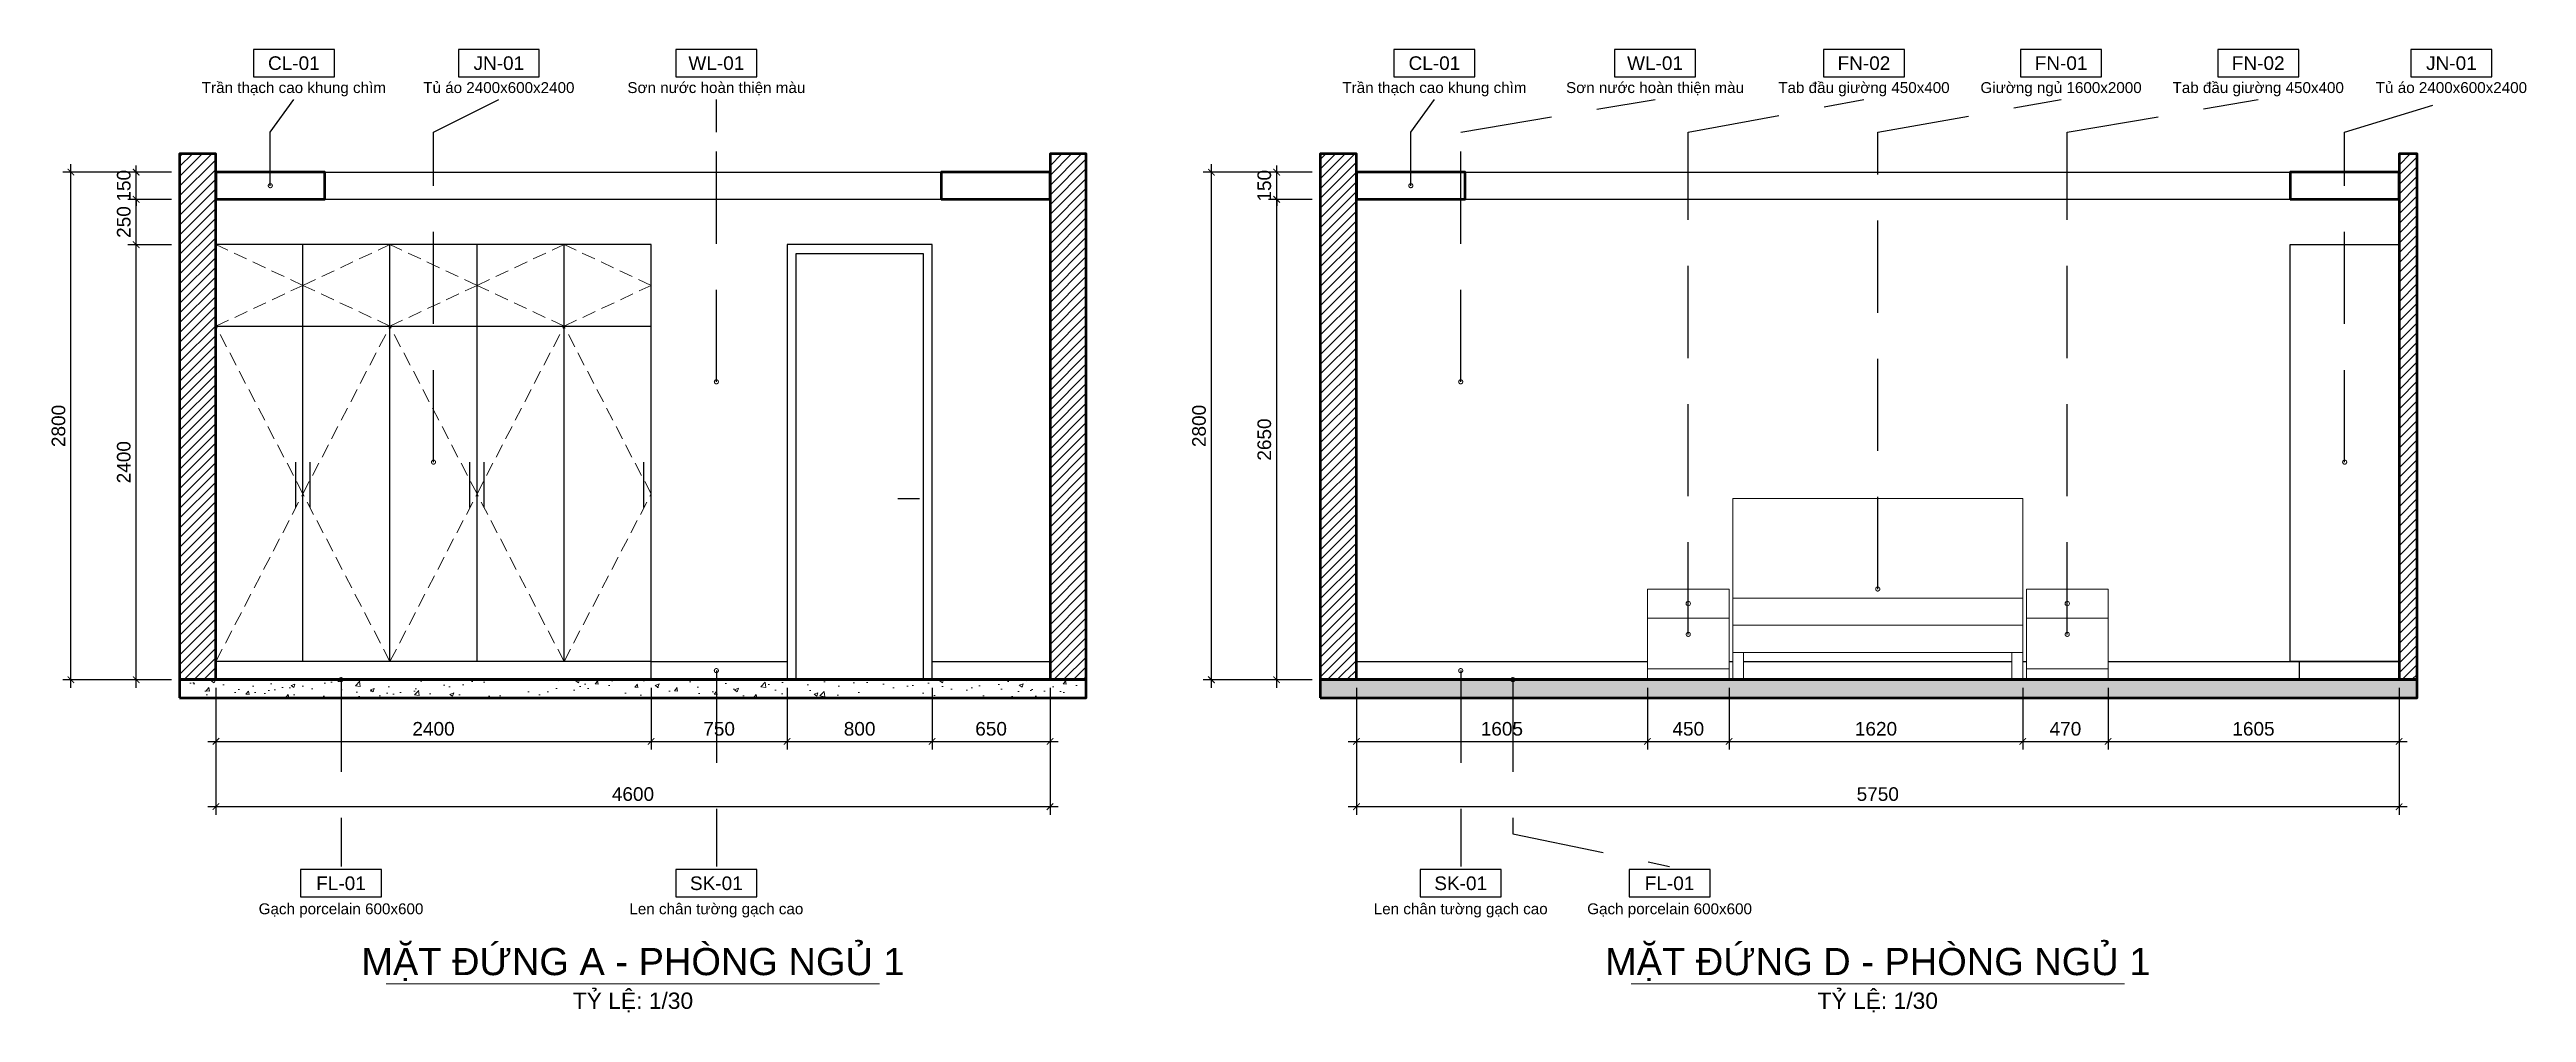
# Model space of a CAD drawing. Header units: millimetres. Extents: x -4035 to 243174, y -17931 to 20900.
# Drawn here: x 216404 to 230064, y -6572 to -1261 of the extents above; entities that cross this region are included whole.
import ezdxf
from ezdxf import colors
from ezdxf.entities.mleader import LeaderData, LeaderLine
from ezdxf.enums import TextEntityAlignment as Align
from ezdxf.math import Vec2, Vec3

# ---------------------------------------------------------------- set-up
doc = ezdxf.new("R2010")
doc.units = ezdxf.units.MM
doc.header["$LTSCALE"] = 40
doc.linetypes.add('DASHED', pattern=[19.05, 12.7, -6.35])
doc.linetypes.add('HIDDEN', pattern=[9.525, 6.35, -3.175])
for name, color, linetype, lineweight in [('A-ANNO-DIMS', 1, 'Continuous', 18), ('A-ANNO-NOTE', 7, 'Continuous', 18), ('A-ANNO-TEXT', 7, 'Continuous', 18), ('A-ELEV', 7, 'Continuous', 25), ('A-ELEV-OTLN', 7, 'Continuous', 50), ('A-FLOR-CASE', 30, 'Continuous', 25), ('A-FURN', 8, 'Continuous', 18), ('A-HIDD', 8, 'HIDDEN', 18), ('A-SECT', 7, 'Continuous', 50), ('A-SECT-PATT', 8, 'Continuous', 9)]:
    doc.layers.add(name, color=color, linetype=linetype, lineweight=lineweight)
doc.styles.add('MCP-ARIAL', font='arial.ttf')
doc.styles.get("Standard").update_dxf_attribs({"font": 'arial.ttf'})
doc.dimstyles.new('MCP-1-30', dxfattribs={"dimscale": 30, "dimtxt": 2.5, "dimasz": 1.2, "dimexe": 1.5, "dimexo": 1.5, "dimgap": 1, "dimtad": 1, "dimdec": 0, "dimdsep": 46, "dimtxsty": 'MCP-ARIAL', "dimblk": 'ARCHTICK', "dimblk1": 'ARCHTICK', "dimblk2": 'ARCHTICK', "dimcen": 0.09, "dimdle": 1.5, "dimclrd": 256, "dimclre": 256, "dimclrt": 256, "dimadec": 0, "dimazin": 0, "dimtfac": 1, "dimtdec": 4, "dimtix": 1, "dimtmove": 2, "dimatfit": 3, "dimfxl": 1, "dimtolj": 1, "dimtzin": 0, "dimarcsym": 0})

msp = doc.modelspace()

# ---------------------------------------------------------------- texts
at = {"layer": 'A-ANNO-TEXT', "style": 'MCP-ARIAL'}
for s, height, p in [('MẶT ĐỨNG A - PHÒNG NGỦ 1', 150, (219621.9, -6366.51)), ('MẶT ĐỨNG D - PHÒNG NGỦ 1', 150, (226486.9, -6366.51)), ('TỶ LỆ: 1/30', 90, (219621.9, -6552.51)), ('TỶ LỆ: 1/30', 90, (226486.9, -6552.51))]:
    msp.add_text(s, height=height, dxfattribs=at).set_placement(p, align=Align.CENTER)

# ---------------------------------------------------------------- blocks, each defined once
blk = doc.blocks.new('_ArchTick')
at = {"color": 0, "linetype": 'ByBlock', "const_width": 0.15}
blk.add_lwpolyline([(-0.5, -0.5), (0.5, 0.5)], dxfattribs=at)
blk = doc.blocks.new('*D202')
at = {"layer": 'A-ANNO-DIMS', "lineweight": -2, "transparency": 16777216}
for p, q in [((217322, -4782), (217322, -5122)), ((219722, -4782), (219722, -5122)), ((217277, -5077), (219767, -5077))]:
    blk.add_line(p, q, dxfattribs=at)
at = {"layer": 'Defpoints', "color": 0, "transparency": 16777216}
for p in [(217322, -4737), (219722, -4737), (219722, -5077)]:
    blk.add_point(p, dxfattribs=at)
at = {"layer": 'A-ANNO-DIMS', "lineweight": -2, "transparency": 16777216, "xscale": 36, "yscale": 36, "zscale": 36, "rotation": 180}
blk.add_blockref('_ArchTick', (217322, -5077), dxfattribs=at)
at = {"layer": 'A-ANNO-DIMS', "lineweight": -2, "transparency": 16777216, "xscale": 36, "yscale": 36, "zscale": 36}
blk.add_blockref('_ArchTick', (219722, -5077), dxfattribs=at)
at = {"layer": 'A-ANNO-DIMS', "transparency": 16777216, "insert": (218522, -5008), "char_height": 75, "attachment_point": 5, "style": 'MCP-ARIAL'}
blk.add_mtext('\\A1;2400', dxfattribs=at)
blk = doc.blocks.new('*D203')
at = {"layer": 'A-ANNO-DIMS', "lineweight": -2, "transparency": 16777216}
for p, q in [((219722, -4782), (219722, -5122)), ((220472, -4782), (220472, -5122)), ((219677, -5077), (220517, -5077))]:
    blk.add_line(p, q, dxfattribs=at)
at = {"layer": 'Defpoints', "color": 0, "transparency": 16777216}
for p in [(219722, -4737), (220472, -4737), (220472, -5077)]:
    blk.add_point(p, dxfattribs=at)
at = {"layer": 'A-ANNO-DIMS', "lineweight": -2, "transparency": 16777216, "xscale": 36, "yscale": 36, "zscale": 36, "rotation": 180}
blk.add_blockref('_ArchTick', (219722, -5077), dxfattribs=at)
at = {"layer": 'A-ANNO-DIMS', "lineweight": -2, "transparency": 16777216, "xscale": 36, "yscale": 36, "zscale": 36}
blk.add_blockref('_ArchTick', (220472, -5077), dxfattribs=at)
at = {"layer": 'A-ANNO-DIMS', "transparency": 16777216, "insert": (220097, -5008), "char_height": 75, "attachment_point": 5, "style": 'MCP-ARIAL'}
blk.add_mtext('\\A1;750', dxfattribs=at)
blk = doc.blocks.new('*D204')
at = {"layer": 'A-ANNO-DIMS', "lineweight": -2, "transparency": 16777216}
for p, q in [((220472, -4782), (220472, -5122)), ((221272, -4782), (221272, -5122)), ((220427, -5077), (221317, -5077))]:
    blk.add_line(p, q, dxfattribs=at)
at = {"layer": 'Defpoints', "color": 0, "transparency": 16777216}
for p in [(220472, -4737), (221272, -4737), (221272, -5077)]:
    blk.add_point(p, dxfattribs=at)
at = {"layer": 'A-ANNO-DIMS', "lineweight": -2, "transparency": 16777216, "xscale": 36, "yscale": 36, "zscale": 36, "rotation": 180}
blk.add_blockref('_ArchTick', (220472, -5077), dxfattribs=at)
at = {"layer": 'A-ANNO-DIMS', "lineweight": -2, "transparency": 16777216, "xscale": 36, "yscale": 36, "zscale": 36}
blk.add_blockref('_ArchTick', (221272, -5077), dxfattribs=at)
at = {"layer": 'A-ANNO-DIMS', "transparency": 16777216, "insert": (220872, -5008), "char_height": 75, "attachment_point": 5, "style": 'MCP-ARIAL'}
blk.add_mtext('\\A1;800', dxfattribs=at)
blk = doc.blocks.new('*D205')
at = {"layer": 'A-ANNO-DIMS', "lineweight": -2, "transparency": 16777216}
for p, q in [((221272, -4782), (221272, -5122)), ((221922, -4782), (221922, -5122)), ((221227, -5077), (221967, -5077))]:
    blk.add_line(p, q, dxfattribs=at)
at = {"layer": 'Defpoints', "color": 0, "transparency": 16777216}
for p in [(221272, -4737), (221922, -4737), (221922, -5077)]:
    blk.add_point(p, dxfattribs=at)
at = {"layer": 'A-ANNO-DIMS', "lineweight": -2, "transparency": 16777216, "xscale": 36, "yscale": 36, "zscale": 36, "rotation": 180}
blk.add_blockref('_ArchTick', (221272, -5077), dxfattribs=at)
at = {"layer": 'A-ANNO-DIMS', "lineweight": -2, "transparency": 16777216, "xscale": 36, "yscale": 36, "zscale": 36}
blk.add_blockref('_ArchTick', (221922, -5077), dxfattribs=at)
at = {"layer": 'A-ANNO-DIMS', "transparency": 16777216, "insert": (221597, -5008), "char_height": 75, "attachment_point": 5, "style": 'MCP-ARIAL'}
blk.add_mtext('\\A1;650', dxfattribs=at)
blk = doc.blocks.new('*D206')
at = {"layer": 'A-ANNO-DIMS', "lineweight": -2, "transparency": 16777216}
for p, q in [((217322, -4782), (217322, -5482)), ((221922, -4782), (221922, -5482)), ((217277, -5437), (221967, -5437))]:
    blk.add_line(p, q, dxfattribs=at)
at = {"layer": 'Defpoints', "color": 0, "transparency": 16777216}
for p in [(217322, -4737), (221922, -4737), (221922, -5437)]:
    blk.add_point(p, dxfattribs=at)
at = {"layer": 'A-ANNO-DIMS', "lineweight": -2, "transparency": 16777216, "xscale": 36, "yscale": 36, "zscale": 36, "rotation": 180}
blk.add_blockref('_ArchTick', (217322, -5437), dxfattribs=at)
at = {"layer": 'A-ANNO-DIMS', "lineweight": -2, "transparency": 16777216, "xscale": 36, "yscale": 36, "zscale": 36}
blk.add_blockref('_ArchTick', (221922, -5437), dxfattribs=at)
at = {"layer": 'A-ANNO-DIMS', "transparency": 16777216, "insert": (219622, -5368), "char_height": 75, "attachment_point": 5, "style": 'MCP-ARIAL'}
blk.add_mtext('\\A1;4600', dxfattribs=at)
blk = doc.blocks.new('*D207')
at = {"layer": 'A-ANNO-DIMS', "lineweight": -2, "transparency": 16777216}
for p, q in [((216882, -4782), (216882, -2292)), ((217077, -2337), (216837, -2337)), ((217077, -4737), (216837, -4737))]:
    blk.add_line(p, q, dxfattribs=at)
at = {"layer": 'Defpoints', "color": 0, "transparency": 16777216}
for p in [(216882, -2337), (217122, -2337), (217122, -4737)]:
    blk.add_point(p, dxfattribs=at)
at = {"layer": 'A-ANNO-DIMS', "lineweight": -2, "transparency": 16777216, "xscale": 36, "yscale": 36, "zscale": 36}
for p, rotation in [((216882, -2337), 90), ((216882, -4737), 270)]:
    blk.add_blockref('_ArchTick', p, dxfattribs=dict(at, rotation=rotation))
at = {"layer": 'A-ANNO-DIMS', "transparency": 16777216, "insert": (216814, -3537), "char_height": 75, "attachment_point": 5, "rotation": 90, "style": 'MCP-ARIAL'}
blk.add_mtext('\\A1;2400', dxfattribs=at)
blk = doc.blocks.new('*D208')
at = {"layer": 'A-ANNO-DIMS', "lineweight": -2, "transparency": 16777216}
for p, q in [((216882, -2382), (216882, -2042)), ((217077, -2087), (216837, -2087)), ((217077, -2337), (216837, -2337))]:
    blk.add_line(p, q, dxfattribs=at)
at = {"layer": 'Defpoints', "color": 0, "transparency": 16777216}
for p in [(216882, -2087), (217122, -2087), (217122, -2337)]:
    blk.add_point(p, dxfattribs=at)
at = {"layer": 'A-ANNO-DIMS', "lineweight": -2, "transparency": 16777216, "xscale": 36, "yscale": 36, "zscale": 36}
for p, rotation in [((216882, -2087), 90), ((216882, -2337), 270)]:
    blk.add_blockref('_ArchTick', p, dxfattribs=dict(at, rotation=rotation))
at = {"layer": 'A-ANNO-DIMS', "transparency": 16777216, "insert": (216814, -2212), "char_height": 75, "attachment_point": 5, "rotation": 90, "style": 'MCP-ARIAL'}
blk.add_mtext('\\A1;250', dxfattribs=at)
blk = doc.blocks.new('*D209')
at = {"layer": 'A-ANNO-DIMS', "lineweight": -2, "transparency": 16777216}
for p, q in [((216882, -1937), (216882, -1901)), ((217077, -1937), (216837, -1937)), ((216882, -2087), (216882, -1937)), ((217077, -2087), (216837, -2087)), ((216882, -2087), (216882, -2123))]:
    blk.add_line(p, q, dxfattribs=at)
at = {"layer": 'Defpoints', "color": 0, "transparency": 16777216}
for p in [(216882, -1937), (217122, -1937), (217122, -2087)]:
    blk.add_point(p, dxfattribs=at)
at = {"layer": 'A-ANNO-DIMS', "lineweight": -2, "transparency": 16777216, "xscale": 36, "yscale": 36, "zscale": 36}
for p, rotation in [((216882, -1937), 270), ((216882, -2087), 90)]:
    blk.add_blockref('_ArchTick', p, dxfattribs=dict(at, rotation=rotation))
at = {"layer": 'A-ANNO-DIMS', "transparency": 16777216, "insert": (216814, -2012), "char_height": 75, "attachment_point": 5, "rotation": 90, "style": 'MCP-ARIAL'}
blk.add_mtext('\\A1;150', dxfattribs=at)
blk = doc.blocks.new('*D210')
at = {"layer": 'A-ANNO-DIMS', "lineweight": -2, "transparency": 16777216}
for p, q in [((216522, -4782), (216522, -1892)), ((217077, -1937), (216477, -1937)), ((217077, -4737), (216477, -4737))]:
    blk.add_line(p, q, dxfattribs=at)
at = {"layer": 'Defpoints', "color": 0, "transparency": 16777216}
for p in [(216522, -1937), (217122, -1937), (217122, -4737)]:
    blk.add_point(p, dxfattribs=at)
at = {"layer": 'A-ANNO-DIMS', "lineweight": -2, "transparency": 16777216, "xscale": 36, "yscale": 36, "zscale": 36}
for p, rotation in [((216522, -1937), 90), ((216522, -4737), 270)]:
    blk.add_blockref('_ArchTick', p, dxfattribs=dict(at, rotation=rotation))
at = {"layer": 'A-ANNO-DIMS', "transparency": 16777216, "insert": (216454, -3337), "char_height": 75, "attachment_point": 5, "rotation": 90, "style": 'MCP-ARIAL'}
blk.add_mtext('\\A1;2800', dxfattribs=at)
blk = doc.blocks.new('MCP_GHI_CHU_5')
at = {"transparency": 16777216}
blk.add_lwpolyline([(-7.4375, 4.2), (7.4375, 4.2), (7.4375, 9.2), (-7.4375, 9.2)], close=True, dxfattribs=at)
at = {"transparency": 16777216, "style": 'MCP-ARIAL'}
blk.add_attdef('MA', text='', height=2.5, dxfattribs=at).set_placement((0, 6.7), align=Align.MIDDLE_CENTER)
blk.add_attdef('MO_TA', text='', height=2, dxfattribs=at).set_placement((0, 1.2), align=Align.CENTER)
blk = doc.blocks.new('_DotSmall')
at = {"color": 0, "linetype": 'ByBlock', "const_width": 0.5}
blk.add_lwpolyline([(-0.0625, 0, 1), (0.0625, 0, 1)], format="xyb", close=True, dxfattribs=at)
blk = doc.blocks.new('MCP_GHI_CHU_DUOI_5')
at = {"transparency": 16777216}
blk.add_lwpolyline([(-7.4375, -5.6), (7.4375, -5.6), (7.4375, -0.6), (-7.4375, -0.6)], close=True, dxfattribs=at)
at = {"transparency": 16777216, "style": 'MCP-ARIAL'}
blk.add_attdef('MA', text='', height=2.5, dxfattribs=at).set_placement((0, -3.1), align=Align.MIDDLE_CENTER)
blk.add_attdef('MO_TA', text='', height=2, dxfattribs=at).set_placement((0, -8.8), align=Align.CENTER)
blk = doc.blocks.new('*D211')
at = {"layer": 'A-ANNO-DIMS', "lineweight": -2, "transparency": 16777216}
for p, q in [((223612, -4782), (223612, -5122)), ((225217, -4782), (225217, -5122)), ((223567, -5077), (225262, -5077))]:
    blk.add_line(p, q, dxfattribs=at)
at = {"layer": 'Defpoints', "color": 0, "transparency": 16777216}
for p in [(223612, -4737), (225217, -4737), (225217, -5077)]:
    blk.add_point(p, dxfattribs=at)
at = {"layer": 'A-ANNO-DIMS', "lineweight": -2, "transparency": 16777216, "xscale": 36, "yscale": 36, "zscale": 36, "rotation": 180}
blk.add_blockref('_ArchTick', (223612, -5077), dxfattribs=at)
at = {"layer": 'A-ANNO-DIMS', "lineweight": -2, "transparency": 16777216, "xscale": 36, "yscale": 36, "zscale": 36}
blk.add_blockref('_ArchTick', (225217, -5077), dxfattribs=at)
at = {"layer": 'A-ANNO-DIMS', "transparency": 16777216, "insert": (224414, -5008), "char_height": 75, "attachment_point": 5, "style": 'MCP-ARIAL'}
blk.add_mtext('\\A1;1605', dxfattribs=at)
blk = doc.blocks.new('*D212')
at = {"layer": 'A-ANNO-DIMS', "lineweight": -2, "transparency": 16777216}
for p, q in [((225217, -4782), (225217, -5122)), ((225667, -4782), (225667, -5122)), ((225172, -5077), (225712, -5077))]:
    blk.add_line(p, q, dxfattribs=at)
at = {"layer": 'Defpoints', "color": 0, "transparency": 16777216}
for p in [(225217, -4737), (225667, -4737), (225667, -5077)]:
    blk.add_point(p, dxfattribs=at)
at = {"layer": 'A-ANNO-DIMS', "lineweight": -2, "transparency": 16777216, "xscale": 36, "yscale": 36, "zscale": 36, "rotation": 180}
blk.add_blockref('_ArchTick', (225217, -5077), dxfattribs=at)
at = {"layer": 'A-ANNO-DIMS', "lineweight": -2, "transparency": 16777216, "xscale": 36, "yscale": 36, "zscale": 36}
blk.add_blockref('_ArchTick', (225667, -5077), dxfattribs=at)
at = {"layer": 'A-ANNO-DIMS', "transparency": 16777216, "insert": (225442, -5008), "char_height": 75, "attachment_point": 5, "style": 'MCP-ARIAL'}
blk.add_mtext('\\A1;450', dxfattribs=at)
blk = doc.blocks.new('*D213')
at = {"layer": 'A-ANNO-DIMS', "lineweight": -2, "transparency": 16777216}
for p, q in [((225667, -4782), (225667, -5122)), ((227287, -4782), (227287, -5122)), ((225622, -5077), (227332, -5077))]:
    blk.add_line(p, q, dxfattribs=at)
at = {"layer": 'Defpoints', "color": 0, "transparency": 16777216}
for p in [(225667, -4737), (227287, -4737), (227287, -5077)]:
    blk.add_point(p, dxfattribs=at)
at = {"layer": 'A-ANNO-DIMS', "lineweight": -2, "transparency": 16777216, "xscale": 36, "yscale": 36, "zscale": 36, "rotation": 180}
blk.add_blockref('_ArchTick', (225667, -5077), dxfattribs=at)
at = {"layer": 'A-ANNO-DIMS', "lineweight": -2, "transparency": 16777216, "xscale": 36, "yscale": 36, "zscale": 36}
blk.add_blockref('_ArchTick', (227287, -5077), dxfattribs=at)
at = {"layer": 'A-ANNO-DIMS', "transparency": 16777216, "insert": (226477, -5008), "char_height": 75, "attachment_point": 5, "style": 'MCP-ARIAL'}
blk.add_mtext('\\A1;1620', dxfattribs=at)
blk = doc.blocks.new('*D214')
at = {"layer": 'A-ANNO-DIMS', "lineweight": -2, "transparency": 16777216}
for p, q in [((227287, -4782), (227287, -5122)), ((227757, -4782), (227757, -5122)), ((227242, -5077), (227802, -5077))]:
    blk.add_line(p, q, dxfattribs=at)
at = {"layer": 'Defpoints', "color": 0, "transparency": 16777216}
for p in [(227287, -4737), (227757, -4737), (227757, -5077)]:
    blk.add_point(p, dxfattribs=at)
at = {"layer": 'A-ANNO-DIMS', "lineweight": -2, "transparency": 16777216, "xscale": 36, "yscale": 36, "zscale": 36, "rotation": 180}
blk.add_blockref('_ArchTick', (227287, -5077), dxfattribs=at)
at = {"layer": 'A-ANNO-DIMS', "lineweight": -2, "transparency": 16777216, "xscale": 36, "yscale": 36, "zscale": 36}
blk.add_blockref('_ArchTick', (227757, -5077), dxfattribs=at)
at = {"layer": 'A-ANNO-DIMS', "transparency": 16777216, "insert": (227522, -5008), "char_height": 75, "attachment_point": 5, "style": 'MCP-ARIAL'}
blk.add_mtext('\\A1;470', dxfattribs=at)
blk = doc.blocks.new('*D215')
at = {"layer": 'A-ANNO-DIMS', "lineweight": -2, "transparency": 16777216}
for p, q in [((227757, -4782), (227757, -5122)), ((229362, -4782), (229362, -5122)), ((227712, -5077), (229407, -5077))]:
    blk.add_line(p, q, dxfattribs=at)
at = {"layer": 'Defpoints', "color": 0, "transparency": 16777216}
for p in [(227757, -4737), (229362, -4737), (229362, -5077)]:
    blk.add_point(p, dxfattribs=at)
at = {"layer": 'A-ANNO-DIMS', "lineweight": -2, "transparency": 16777216, "xscale": 36, "yscale": 36, "zscale": 36, "rotation": 180}
blk.add_blockref('_ArchTick', (227757, -5077), dxfattribs=at)
at = {"layer": 'A-ANNO-DIMS', "lineweight": -2, "transparency": 16777216, "xscale": 36, "yscale": 36, "zscale": 36}
blk.add_blockref('_ArchTick', (229362, -5077), dxfattribs=at)
at = {"layer": 'A-ANNO-DIMS', "transparency": 16777216, "insert": (228559, -5008), "char_height": 75, "attachment_point": 5, "style": 'MCP-ARIAL'}
blk.add_mtext('\\A1;1605', dxfattribs=at)
blk = doc.blocks.new('*D216')
at = {"layer": 'A-ANNO-DIMS', "lineweight": -2, "transparency": 16777216}
for p, q in [((223612, -4782), (223612, -5482)), ((229362, -4782), (229362, -5482)), ((223567, -5437), (229407, -5437))]:
    blk.add_line(p, q, dxfattribs=at)
at = {"layer": 'Defpoints', "color": 0, "transparency": 16777216}
for p in [(223612, -4737), (229362, -4737), (229362, -5437)]:
    blk.add_point(p, dxfattribs=at)
at = {"layer": 'A-ANNO-DIMS', "lineweight": -2, "transparency": 16777216, "xscale": 36, "yscale": 36, "zscale": 36, "rotation": 180}
blk.add_blockref('_ArchTick', (223612, -5437), dxfattribs=at)
at = {"layer": 'A-ANNO-DIMS', "lineweight": -2, "transparency": 16777216, "xscale": 36, "yscale": 36, "zscale": 36}
blk.add_blockref('_ArchTick', (229362, -5437), dxfattribs=at)
at = {"layer": 'A-ANNO-DIMS', "transparency": 16777216, "insert": (226487, -5368), "char_height": 75, "attachment_point": 5, "style": 'MCP-ARIAL'}
blk.add_mtext('\\A1;5750', dxfattribs=at)
blk = doc.blocks.new('*D217')
at = {"layer": 'A-ANNO-DIMS', "lineweight": -2, "transparency": 16777216}
for p, q in [((223172, -4782), (223172, -2042)), ((223367, -2087), (223127, -2087)), ((223367, -4737), (223127, -4737))]:
    blk.add_line(p, q, dxfattribs=at)
at = {"layer": 'Defpoints', "color": 0, "transparency": 16777216}
for p in [(223172, -2087), (223412, -2087), (223412, -4737)]:
    blk.add_point(p, dxfattribs=at)
at = {"layer": 'A-ANNO-DIMS', "lineweight": -2, "transparency": 16777216, "xscale": 36, "yscale": 36, "zscale": 36}
for p, rotation in [((223172, -2087), 90), ((223172, -4737), 270)]:
    blk.add_blockref('_ArchTick', p, dxfattribs=dict(at, rotation=rotation))
at = {"layer": 'A-ANNO-DIMS', "transparency": 16777216, "insert": (223104, -3412), "char_height": 75, "attachment_point": 5, "rotation": 90, "style": 'MCP-ARIAL'}
blk.add_mtext('\\A1;2650', dxfattribs=at)
blk = doc.blocks.new('*D218')
at = {"layer": 'A-ANNO-DIMS', "lineweight": -2, "transparency": 16777216}
for p, q in [((223172, -1937), (223172, -1901)), ((223367, -1937), (223127, -1937)), ((223172, -2087), (223172, -1937)), ((223367, -2087), (223127, -2087)), ((223172, -2087), (223172, -2123))]:
    blk.add_line(p, q, dxfattribs=at)
at = {"layer": 'Defpoints', "color": 0, "transparency": 16777216}
for p in [(223172, -1937), (223412, -1937), (223412, -2087)]:
    blk.add_point(p, dxfattribs=at)
at = {"layer": 'A-ANNO-DIMS', "lineweight": -2, "transparency": 16777216, "xscale": 36, "yscale": 36, "zscale": 36}
for p, rotation in [((223172, -1937), 270), ((223172, -2087), 90)]:
    blk.add_blockref('_ArchTick', p, dxfattribs=dict(at, rotation=rotation))
at = {"layer": 'A-ANNO-DIMS', "transparency": 16777216, "insert": (223104, -2012), "char_height": 75, "attachment_point": 5, "rotation": 90, "style": 'MCP-ARIAL'}
blk.add_mtext('\\A1;150', dxfattribs=at)
blk = doc.blocks.new('*D219')
at = {"layer": 'A-ANNO-DIMS', "lineweight": -2, "transparency": 16777216}
for p, q in [((222812, -4782), (222812, -1892)), ((223367, -1937), (222767, -1937)), ((223367, -4737), (222767, -4737))]:
    blk.add_line(p, q, dxfattribs=at)
at = {"layer": 'Defpoints', "color": 0, "transparency": 16777216}
for p in [(222812, -1937), (223412, -1937), (223412, -4737)]:
    blk.add_point(p, dxfattribs=at)
at = {"layer": 'A-ANNO-DIMS', "lineweight": -2, "transparency": 16777216, "xscale": 36, "yscale": 36, "zscale": 36}
for p, rotation in [((222812, -1937), 90), ((222812, -4737), 270)]:
    blk.add_blockref('_ArchTick', p, dxfattribs=dict(at, rotation=rotation))
at = {"layer": 'A-ANNO-DIMS', "transparency": 16777216, "insert": (222744, -3337), "char_height": 75, "attachment_point": 5, "rotation": 90, "style": 'MCP-ARIAL'}
blk.add_mtext('\\A1;2800', dxfattribs=at)

# ---------------------------------------------------------------- dimensions: what is measured, and where the dimension line sits
at = {"layer": 'A-ANNO-DIMS'}
for base, p1, p2, picture, middle in [((216521.9, -1936.51), (217121.9, -4736.51), (217121.9, -1936.51), '*D210', (216453.607026, -3336.51)), ((216881.9, -1936.51), (217121.9, -2086.51), (217121.9, -1936.51), '*D209', (216813.607026, -2011.51)), ((222811.9, -1936.51), (223411.9, -4736.51), (223411.9, -1936.51), '*D219', (222743.607026, -3336.51)), ((223171.9, -1936.51), (223411.9, -2086.51), (223411.9, -1936.51), '*D218', (223103.607026, -2011.51)), ((216881.9, -2086.51), (217121.9, -2336.51), (217121.9, -2086.51), '*D208', (216813.607026, -2211.51)), ((223171.9, -2086.51), (223411.9, -4736.51), (223411.9, -2086.51), '*D217', (223103.607026, -3411.51)), ((216881.9, -2336.51), (217121.9, -4736.51), (217121.9, -2336.51), '*D207', (216813.607026, -3536.51))]:
    dim = msp.add_linear_dim(base=base, p1=p1, p2=p2, angle=90, dimstyle='MCP-1-30', dxfattribs=at)
    dim.commit()
    dim.dimension.update_dxf_attribs({"geometry": picture, "text_midpoint": middle})
for base, p1, p2, picture, middle in [((219721.9, -5076.51), (217321.9, -4736.51), (219721.9, -4736.51), '*D202', (218521.9, -5008.217026)), ((221921.9, -5436.51), (217321.9, -4736.51), (221921.9, -4736.51), '*D206', (219621.9, -5368.217026)), ((220471.9, -5076.51), (219721.9, -4736.51), (220471.9, -4736.51), '*D203', (220096.9, -5008.217026)), ((221271.9, -5076.51), (220471.9, -4736.51), (221271.9, -4736.51), '*D204', (220871.9, -5008.217026)), ((221921.9, -5076.51), (221271.9, -4736.51), (221921.9, -4736.51), '*D205', (221596.9, -5008.217026)), ((225216.9, -5076.51), (223611.9, -4736.51), (225216.9, -4736.51), '*D211', (224414.4, -5008.217026)), ((229361.9, -5436.51), (223611.9, -4736.51), (229361.9, -4736.51), '*D216', (226486.9, -5368.217026)), ((225666.9, -5076.51), (225216.9, -4736.51), (225666.9, -4736.51), '*D212', (225441.9, -5008.217026)), ((227286.9, -5076.51), (225666.9, -4736.51), (227286.9, -4736.51), '*D213', (226476.9, -5008.217026)), ((227756.9, -5076.51), (227286.9, -4736.51), (227756.9, -4736.51), '*D214', (227521.9, -5008.217026)), ((229361.9, -5076.51), (227756.9, -4736.51), (229361.9, -4736.51), '*D215', (228559.4, -5008.217026))]:
    dim = msp.add_linear_dim(base=base, p1=p1, p2=p2, dimstyle='MCP-1-30', dxfattribs=at)
    dim.commit()
    dim.dimension.update_dxf_attribs({"geometry": picture, "text_midpoint": middle})

# ---------------------------------------------------------------- hatches: boundary and pattern name
at = {"layer": 'A-SECT-PATT'}
h = msp.add_hatch(dxfattribs=at)
h.set_pattern_fill('ANSI31', color=256, scale=12, style=0)
h.paths.add_polyline_path([(217121.9, -4736.51), (217321.9, -4736.51), (217321.9, -1836.51), (217121.9, -1836.51)], flags=16)
h = msp.add_hatch(dxfattribs=at)
h.set_pattern_fill('ANSI31', color=256, scale=12, style=0)
h.paths.add_polyline_path([(221921.9, -4736.51), (222121.9, -4736.51), (222121.9, -1836.51), (221921.9, -1836.51)], flags=16)
h = msp.add_hatch(dxfattribs=at)
h.set_pattern_fill('ANSI31', color=256, scale=12, style=0)
h.paths.add_polyline_path([(223411.9, -4736.51), (223611.9, -4736.51), (223611.9, -1836.51), (223411.9, -1836.51)], flags=16)
h = msp.add_hatch(dxfattribs=at)
h.set_pattern_fill('ANSI31', color=256, scale=12, style=0)
h.paths.add_polyline_path([(229361.9, -4736.51), (229461.9, -4736.51), (229461.9, -1836.51), (229361.9, -1836.51)], flags=16)
h = msp.add_hatch(dxfattribs=at)
h.set_pattern_fill('AR-CONC', color=256, scale=1.2, style=0)
h.paths.add_polyline_path([(217121.9, -4836.51), (222121.9, -4836.51), (222121.9, -4736.51), (217121.9, -4736.51)], flags=16)
h = msp.add_hatch(dxfattribs=at)
h.set_pattern_fill('AR-CONC', color=256, scale=1.2, style=0)
h.paths.add_polyline_path([(223411.9, -4836.51), (229461.9, -4836.51), (229461.9, -4736.51), (223411.9, -4736.51)], flags=16)

# ---------------------------------------------------------------- linework, layer by layer
at = {"layer": 'A-ANNO-TEXT'}
for p, q in [((218261.4, -6414.51), (220982.4, -6414.51)), ((225126.4, -6414.51), (227847.4, -6414.51))]:
    msp.add_line(p, q, dxfattribs=at)
at = {"layer": 'A-ELEV'}
for p, q in [((217321.9, -1936.51), (221921.9, -1936.51)), ((217921.9, -2086.51), (217921.9, -1936.51)), ((221321.9, -2086.51), (221321.9, -1936.51)), ((223611.9, -1936.51), (229361.9, -1936.51)), ((224211.9, -2086.51), (224211.9, -1936.51)), ((228761.9, -2086.51), (228761.9, -1936.51)), ((217321.9, -2086.51), (221921.9, -2086.51)), ((223611.9, -2086.51), (229361.9, -2086.51)), ((221271.9, -2336.51), (220471.9, -2336.51)), ((220471.9, -2336.51), (220471.9, -4736.51)), ((220521.9, -4736.51), (220521.9, -2386.51)), ((220521.9, -2386.51), (221221.9, -2386.51)), ((221221.9, -2386.51), (221221.9, -4736.51)), ((221271.9, -4736.51), (221271.9, -2336.51)), ((221081.9, -3736.51), (221201.9, -3736.51)), ((219721.9, -4636.51), (220471.9, -4636.51)), ((221271.9, -4636.51), (221921.9, -4636.51)), ((223611.9, -4636.51), (225216.9, -4636.51)), ((225666.9, -4636.51), (225686.9, -4636.51)), ((225746.9, -4636.51), (227226.9, -4636.51)), ((227286.9, -4636.51), (227306.9, -4636.51)), ((227756.9, -4636.51), (228811.9, -4636.51)), ((220471.9, -4736.51), (221271.9, -4736.51))]:
    msp.add_line(p, q, dxfattribs=at)
at = {"layer": 'A-ELEV-OTLN'}
for p, q in [((217321.9, -4736.51), (221921.9, -4736.51)), ((223611.9, -4736.51), (229361.9, -4736.51))]:
    msp.add_line(p, q, dxfattribs=at)
at = {"layer": 'A-FLOR-CASE'}
for p, q in [((219721.9, -2336.51), (217321.9, -2336.51)), ((217321.9, -2336.51), (217321.9, -4636.51)), ((217801.9, -2786.51), (217801.9, -2336.51)), ((218281.9, -2786.51), (218281.9, -2336.51)), ((218761.9, -2786.51), (218761.9, -2336.51)), ((219241.9, -2786.51), (219241.9, -2336.51)), ((219721.9, -4636.51), (219721.9, -2336.51)), ((228761.9, -4636.51), (228761.9, -2336.51)), ((228761.9, -2336.51), (229361.9, -2336.51)), ((229361.9, -2336.51), (229361.9, -4636.51)), ((217321.9, -2786.51), (219721.9, -2786.51)), ((217801.9, -4636.51), (217801.9, -2786.51)), ((218281.9, -4636.51), (218281.9, -2786.51)), ((218761.9, -4636.51), (218761.9, -2786.51)), ((219241.9, -4636.51), (219241.9, -2786.51)), ((217761.9, -3786.51), (217761.9, -3536.51)), ((217841.9, -3786.51), (217841.9, -3536.51)), ((218721.9, -3786.51), (218721.9, -3536.51)), ((218801.9, -3786.51), (218801.9, -3536.51)), ((219681.9, -3786.51), (219681.9, -3536.51)), ((219721.9, -4636.51), (217321.9, -4636.51)), ((217321.9, -4636.51), (217321.9, -4736.51)), ((219721.9, -4736.51), (219721.9, -4636.51)), ((229361.9, -4636.51), (228761.9, -4636.51)), ((228811.9, -4736.51), (228811.9, -4636.51)), ((228811.9, -4636.51), (229361.9, -4636.51)), ((229361.9, -4636.51), (229361.9, -4736.51)), ((217321.9, -4736.51), (219721.9, -4736.51)), ((229361.9, -4736.51), (228811.9, -4736.51))]:
    msp.add_line(p, q, dxfattribs=at)
at = {"layer": 'A-FURN'}
for p, q in [((225686.9, -4286.51), (225686.9, -3736.51)), ((225686.9, -3736.51), (227286.9, -3736.51)), ((227286.9, -3736.51), (227286.9, -4286.51)), ((225666.9, -4236.51), (225216.9, -4236.51)), ((225216.9, -4236.51), (225216.9, -4736.51)), ((225666.9, -4736.51), (225666.9, -4236.51)), ((227286.9, -4286.51), (225686.9, -4286.51)), ((225686.9, -4286.51), (225686.9, -4436.51)), ((227286.9, -4436.51), (227286.9, -4286.51)), ((227756.9, -4236.51), (227306.9, -4236.51)), ((227306.9, -4236.51), (227306.9, -4736.51)), ((227756.9, -4736.51), (227756.9, -4236.51)), ((225216.9, -4396.51), (225666.9, -4396.51)), ((227286.9, -4436.51), (225686.9, -4436.51)), ((225686.9, -4436.51), (225686.9, -4586.51)), ((227286.9, -4586.51), (227286.9, -4436.51)), ((227306.9, -4396.51), (227756.9, -4396.51)), ((225746.9, -4586.51), (225686.9, -4586.51)), ((225686.9, -4586.51), (225686.9, -4736.51)), ((225686.9, -4586.51), (227286.9, -4586.51)), ((225746.9, -4736.51), (225746.9, -4586.51)), ((227286.9, -4586.51), (227226.9, -4586.51)), ((227226.9, -4586.51), (227226.9, -4736.51)), ((227286.9, -4736.51), (227286.9, -4586.51)), ((225216.9, -4676.51), (225666.9, -4676.51)), ((225216.9, -4736.51), (225666.9, -4736.51)), ((225686.9, -4736.51), (225746.9, -4736.51)), ((227226.9, -4736.51), (227286.9, -4736.51)), ((227306.9, -4676.51), (227756.9, -4676.51)), ((227306.9, -4736.51), (227756.9, -4736.51))]:
    msp.add_line(p, q, dxfattribs=at)
for centre in [(225441.9, -4316.51), (227531.9, -4316.51)]:
    msp.add_circle(centre, 12, dxfattribs=at)
at = {"layer": 'A-HIDD', "ltscale": 0.3}
for p, q in [((217801.9, -2561.51), (217321.9, -2336.51)), ((217801.9, -2561.51), (218281.9, -2336.51)), ((218761.9, -2561.51), (218281.9, -2336.51)), ((218761.9, -2561.51), (219241.9, -2336.51)), ((219721.9, -2561.51), (219241.9, -2336.51)), ((217321.9, -2786.51), (217801.9, -2561.51)), ((218281.9, -2786.51), (217801.9, -2561.51)), ((218281.9, -2786.51), (218761.9, -2561.51)), ((219241.9, -2786.51), (218761.9, -2561.51)), ((219241.9, -2786.51), (219721.9, -2561.51)), ((217801.9, -3711.51), (217321.9, -2786.51)), ((217801.9, -3711.51), (218281.9, -2786.51)), ((218761.9, -3711.51), (218281.9, -2786.51)), ((218761.9, -3711.51), (219241.9, -2786.51)), ((219721.9, -3711.51), (219241.9, -2786.51)), ((217321.9, -4636.51), (217801.9, -3711.51)), ((218281.9, -4636.51), (217801.9, -3711.51)), ((218281.9, -4636.51), (218761.9, -3711.51)), ((219241.9, -4636.51), (218761.9, -3711.51)), ((219241.9, -4636.51), (219721.9, -3711.51))]:
    msp.add_line(p, q, dxfattribs=at)
at = {"layer": 'A-SECT'}
for points in [[(217121.9, -4736.51), (217321.9, -4736.51), (217321.9, -1836.51), (217121.9, -1836.51)], [(221921.9, -4736.51), (222121.9, -4736.51), (222121.9, -1836.51), (221921.9, -1836.51)], [(223411.9, -4736.51), (223611.9, -4736.51), (223611.9, -1836.51), (223411.9, -1836.51)], [(229361.9, -4736.51), (229461.9, -4736.51), (229461.9, -1836.51), (229361.9, -1836.51)], [(217321.9, -2086.51), (217921.9, -2086.51), (217921.9, -1936.51), (217321.9, -1936.51)], [(221321.9, -2086.51), (221921.9, -2086.51), (221921.9, -1936.51), (221321.9, -1936.51)], [(223611.9, -2086.51), (224211.9, -2086.51), (224211.9, -1936.51), (223611.9, -1936.51)], [(228761.9, -2086.51), (229361.9, -2086.51), (229361.9, -1936.51), (228761.9, -1936.51)], [(217121.9, -4836.51), (222121.9, -4836.51), (222121.9, -4736.51), (217121.9, -4736.51)], [(223411.9, -4836.51), (229461.9, -4836.51), (229461.9, -4736.51), (223411.9, -4736.51)]]:
    msp.add_lwpolyline(points, close=True, dxfattribs=at)

msp.set_redraw_order([(e.dxf.handle, doc.entitydb.next_handle()) for e in msp.query("TEXT MTEXT ATTDEF DIMENSION ARC_DIMENSION")])  # texts and dimensions are drawn at this point

# ---------------------------------------------------------------- leaders
at = {"layer": 'A-ANNO-NOTE', "ltscale": 0.3}
ml = msp.add_multileader_block('Standard', dxfattribs=at)
ml.set_content('MCP_GHI_CHU_5', color=256, scale=30)
ml.set_attribute('MA', 'CL-01', width=0)
ml.set_attribute('MO_TA', 'Trần thạch cao khung chìm', width=0)
ml.set_leader_properties(color=256, linetype='DASHED')
ml.set_arrow_properties(name='DOTSMALL')
ml.build(insert=Vec2(0, 0))
ml.multileader.update_dxf_attribs({"has_dogleg": 0, "text_left_attachment_type": 2, "text_right_attachment_type": 2, "dogleg_length": 3, "arrow_head_size": 45, "scale": 30, "block_connection_type": 1})
ctx = ml.context
ctx.base_point, ctx.scale, ctx.char_height, ctx.arrow_head_size, ctx.landing_gap_size = Vec3(217751.9, -1536.51), 30, 75, 45, 30
ctx.left_attachment, ctx.right_attachment, ctx.attachment_type = 2, 2, 1
notes = []
notes.append((ctx, [(0, (1, 1, 0), (217661.9, -1536.51), (1, 0), 90, [(0, [(217621.9, -2011.51), (217621.9, -1716.51)], 0, [])])]))
ctx.block.insert = Vec3(217751.9, -1536.51)
ml = msp.add_multileader_block('Standard', dxfattribs=at)
ml.set_content('MCP_GHI_CHU_5', color=256, scale=30)
ml.set_attribute('MA', 'JN-01', width=0)
ml.set_attribute('MO_TA', 'Tủ áo 2400x600x2400', width=0)
ml.set_leader_properties(color=256, linetype='DASHED')
ml.set_arrow_properties(name='DOTSMALL')
ml.build(insert=Vec2(0, 0))
ml.multileader.update_dxf_attribs({"has_dogleg": 0, "text_left_attachment_type": 2, "text_right_attachment_type": 2, "dogleg_length": 3, "arrow_head_size": 45, "scale": 30, "block_connection_type": 1})
ctx = ml.context
ctx.base_point, ctx.scale, ctx.char_height, ctx.arrow_head_size, ctx.landing_gap_size = Vec3(218882.3, -1536.51), 30, 75, 45, 30
ctx.left_attachment, ctx.right_attachment, ctx.attachment_type = 2, 2, 1
notes.append((ctx, [(0, (1, 1, 0), (218792.3, -1536.51), (1, 0), 90, [(0, [(218521.9, -3536.51), (218521.9, -1716.51)], 0, [])])]))
ctx.block.insert = Vec3(218882.3, -1536.51)
ml = msp.add_multileader_block('Standard', dxfattribs=at)
ml.set_content('MCP_GHI_CHU_5', color=256, scale=30)
ml.set_attribute('MA', 'WL-01', width=0)
ml.set_attribute('MO_TA', 'Sơn nước hoàn thiện màu', width=0)
ml.set_leader_properties(color=256, linetype='DASHED')
ml.set_arrow_properties(name='DOTSMALL')
ml.build(insert=Vec2(0, 0))
ml.multileader.update_dxf_attribs({"has_dogleg": 0, "text_left_attachment_type": 2, "text_right_attachment_type": 2, "dogleg_length": 3, "arrow_head_size": 45, "scale": 30, "block_connection_type": 1})
ctx = ml.context
ctx.base_point, ctx.scale, ctx.char_height, ctx.arrow_head_size, ctx.landing_gap_size = Vec3(220081.9, -1536.51), 30, 75, 45, 30
ctx.left_attachment, ctx.right_attachment, ctx.attachment_type = 2, 2, 1
notes.append((ctx, [(0, (1, 1, 0), (219991.9, -1536.51), (1, 0), 90, [(0, [(220081.9, -3093.51), (220081.9, -1716.51)], 0, [])])]))
ctx.block.insert = Vec3(220081.9, -1536.51)
ml = msp.add_multileader_block('Standard', dxfattribs=at)
ml.set_content('MCP_GHI_CHU_5', color=256, scale=30)
ml.set_attribute('MA', 'CL-01', width=0)
ml.set_attribute('MO_TA', 'Trần thạch cao khung chìm', width=0)
ml.set_leader_properties(color=256, linetype='DASHED')
ml.set_arrow_properties(name='DOTSMALL')
ml.build(insert=Vec2(0, 0))
ml.multileader.update_dxf_attribs({"has_dogleg": 0, "text_left_attachment_type": 2, "text_right_attachment_type": 2, "dogleg_length": 3, "arrow_head_size": 45, "scale": 30, "block_connection_type": 1})
ctx = ml.context
ctx.base_point, ctx.scale, ctx.char_height, ctx.arrow_head_size, ctx.landing_gap_size = Vec3(224041.9, -1536.51), 30, 75, 45, 30
ctx.left_attachment, ctx.right_attachment, ctx.attachment_type = 2, 2, 1
notes.append((ctx, [(0, (1, 1, 0), (223951.9, -1536.51), (1, 0), 90, [(0, [(223911.9, -2011.51), (223911.9, -1716.51)], 0, [])])]))
ctx.block.insert = Vec3(224041.9, -1536.51)
ml = msp.add_multileader_block('Standard', dxfattribs=at)
ml.set_content('MCP_GHI_CHU_5', color=256, scale=30)
ml.set_attribute('MA', 'WL-01', width=0)
ml.set_attribute('MO_TA', 'Sơn nước hoàn thiện màu', width=0)
ml.set_leader_properties(color=256, linetype='DASHED')
ml.set_arrow_properties(name='DOTSMALL')
ml.build(insert=Vec2(0, 0))
ml.multileader.update_dxf_attribs({"has_dogleg": 0, "text_left_attachment_type": 2, "text_right_attachment_type": 2, "dogleg_length": 3, "arrow_head_size": 45, "scale": 30, "block_connection_type": 1})
ctx = ml.context
ctx.base_point, ctx.scale, ctx.char_height, ctx.arrow_head_size, ctx.landing_gap_size = Vec3(225258.7, -1536.51), 30, 75, 45, 30
ctx.left_attachment, ctx.right_attachment, ctx.attachment_type = 2, 2, 1
notes.append((ctx, [(0, (1, 1, 0), (225168.7, -1536.51), (1, 0), 90, [(0, [(224186.9, -3093.51), (224186.9, -1716.51)], 0, [])])]))
ctx.block.insert = Vec3(225258.7, -1536.51)
ml = msp.add_multileader_block('Standard', dxfattribs=at)
ml.set_content('MCP_GHI_CHU_5', color=256, scale=30)
ml.set_attribute('MA', 'FN-02', width=0)
ml.set_attribute('MO_TA', 'Tab đầu giường 450x400', width=0)
ml.set_leader_properties(color=256, linetype='DASHED')
ml.set_arrow_properties(name='DOTSMALL')
ml.build(insert=Vec2(0, 0))
ml.multileader.update_dxf_attribs({"has_dogleg": 0, "text_left_attachment_type": 2, "text_right_attachment_type": 2, "dogleg_length": 3, "arrow_head_size": 45, "scale": 30, "block_connection_type": 1})
ctx = ml.context
ctx.base_point, ctx.scale, ctx.char_height, ctx.arrow_head_size, ctx.landing_gap_size = Vec3(226410.7, -1536.51), 30, 75, 45, 30
ctx.left_attachment, ctx.right_attachment, ctx.attachment_type = 2, 2, 1
notes.append((ctx, [(0, (1, 1, 0), (226320.7, -1536.51), (1, 0), 90, [(0, [(225441.9, -4486.51), (225441.9, -1716.51)], 0, [])])]))
ctx.block.insert = Vec3(226410.7, -1536.51)
ml = msp.add_multileader_block('Standard', dxfattribs=at)
ml.set_content('MCP_GHI_CHU_5', color=256, scale=30)
ml.set_attribute('MA', 'FN-01', width=0)
ml.set_attribute('MO_TA', 'Giường ngủ 1600x2000', width=0)
ml.set_leader_properties(color=256, linetype='DASHED')
ml.set_arrow_properties(name='DOTSMALL')
ml.build(insert=Vec2(0, 0))
ml.multileader.update_dxf_attribs({"has_dogleg": 0, "text_left_attachment_type": 2, "text_right_attachment_type": 2, "dogleg_length": 3, "arrow_head_size": 45, "scale": 30, "block_connection_type": 1})
ctx = ml.context
ctx.base_point, ctx.scale, ctx.char_height, ctx.arrow_head_size, ctx.landing_gap_size = Vec3(227497.9, -1536.51), 30, 75, 45, 30
ctx.left_attachment, ctx.right_attachment, ctx.attachment_type = 2, 2, 1
notes.append((ctx, [(0, (1, 1, 0), (227407.9, -1536.51), (1, 0), 90, [(0, [(226486.9, -4236.51), (226486.9, -1716.51)], 0, [])])]))
ctx.block.insert = Vec3(227497.9, -1536.51)
ml = msp.add_multileader_block('Standard', dxfattribs=at)
ml.set_content('MCP_GHI_CHU_5', color=256, scale=30)
ml.set_attribute('MA', 'FN-02', width=0)
ml.set_attribute('MO_TA', 'Tab đầu giường 450x400', width=0)
ml.set_leader_properties(color=256, linetype='DASHED')
ml.set_arrow_properties(name='DOTSMALL')
ml.build(insert=Vec2(0, 0))
ml.multileader.update_dxf_attribs({"has_dogleg": 0, "text_left_attachment_type": 2, "text_right_attachment_type": 2, "dogleg_length": 3, "arrow_head_size": 45, "scale": 30, "block_connection_type": 1})
ctx = ml.context
ctx.base_point, ctx.scale, ctx.char_height, ctx.arrow_head_size, ctx.landing_gap_size = Vec3(228585.1, -1536.51), 30, 75, 45, 30
ctx.left_attachment, ctx.right_attachment, ctx.attachment_type = 2, 2, 1
notes.append((ctx, [(0, (1, 1, 0), (228495.1, -1536.51), (1, 0), 90, [(0, [(227531.9, -4486.51), (227531.9, -1716.51)], 0, [])])]))
ctx.block.insert = Vec3(228585.1, -1536.51)
ml = msp.add_multileader_block('Standard', dxfattribs=at)
ml.set_content('MCP_GHI_CHU_5', color=256, scale=30)
ml.set_attribute('MA', 'JN-01', width=0)
ml.set_attribute('MO_TA', 'Tủ áo 2400x600x2400', width=0)
ml.set_leader_properties(color=256, linetype='DASHED')
ml.set_arrow_properties(name='DOTSMALL')
ml.build(insert=Vec2(0, 0))
ml.multileader.update_dxf_attribs({"has_dogleg": 0, "text_left_attachment_type": 2, "text_right_attachment_type": 2, "dogleg_length": 3, "arrow_head_size": 45, "scale": 30, "block_connection_type": 1})
ctx = ml.context
ctx.base_point, ctx.scale, ctx.char_height, ctx.arrow_head_size, ctx.landing_gap_size = Vec3(229650.7, -1536.51), 30, 75, 45, 30
ctx.left_attachment, ctx.right_attachment, ctx.attachment_type = 2, 2, 1
notes.append((ctx, [(0, (1, 1, 0), (229560.7, -1536.51), (1, 0), 90, [(0, [(229061.9, -3536.51), (229061.9, -1716.51)], 0, [])])]))
ctx.block.insert = Vec3(229650.7, -1536.51)
ml = msp.add_multileader_block('Standard', dxfattribs=at)
ml.set_content('MCP_GHI_CHU_DUOI_5', color=256, scale=30)
ml.set_attribute('MA', 'FL-01', width=0)
ml.set_attribute('MO_TA', 'Gạch porcelain 600x600', width=0)
ml.set_leader_properties(color=256, linetype='DASHED')
ml.set_arrow_properties(name='DOTSMALL')
ml.build(insert=Vec2(0, 0))
ml.multileader.update_dxf_attribs({"has_dogleg": 0, "text_left_attachment_type": 2, "text_right_attachment_type": 2, "dogleg_length": 3, "arrow_head_size": 45, "scale": 30, "block_connection_type": 1})
ctx = ml.context
ctx.base_point, ctx.scale, ctx.char_height, ctx.arrow_head_size, ctx.landing_gap_size = Vec3(218011.9, -5766.51), 30, 75, 45, 30
ctx.left_attachment, ctx.right_attachment, ctx.attachment_type = 2, 2, 1
notes.append((ctx, [(0, (1, 1, 0), (217921.9, -5766.51), (1, 0), 90, [(0, [(218011.9, -4736.51), (218011.9, -5586.51)], 0, [])])]))
ctx.block.insert = Vec3(218011.9, -5766.51)
ml = msp.add_multileader_block('Standard', dxfattribs=at)
ml.set_content('MCP_GHI_CHU_DUOI_5', color=256, scale=30)
ml.set_attribute('MA', 'SK-01', width=0)
ml.set_attribute('MO_TA', 'Len chân tường gạch cao', width=0)
ml.set_leader_properties(color=256, linetype='DASHED')
ml.set_arrow_properties(name='DOTSMALL')
ml.build(insert=Vec2(0, 0))
ml.multileader.update_dxf_attribs({"has_dogleg": 0, "text_left_attachment_type": 2, "text_right_attachment_type": 2, "dogleg_length": 3, "arrow_head_size": 45, "scale": 30, "block_connection_type": 1})
ctx = ml.context
ctx.base_point, ctx.scale, ctx.char_height, ctx.arrow_head_size, ctx.landing_gap_size = Vec3(220081.9, -5766.51), 30, 75, 45, 30
ctx.left_attachment, ctx.right_attachment, ctx.attachment_type = 2, 2, 1
notes.append((ctx, [(0, (1, 1, 0), (219991.9, -5766.51), (1, 0), 90, [(0, [(220081.9, -4686.51), (220081.9, -5586.51)], 0, [])])]))
ctx.block.insert = Vec3(220081.9, -5766.51)
ml = msp.add_multileader_block('Standard', dxfattribs=at)
ml.set_content('MCP_GHI_CHU_DUOI_5', color=256, scale=30)
ml.set_attribute('MA', 'SK-01', width=0)
ml.set_attribute('MO_TA', 'Len chân tường gạch cao', width=0)
ml.set_leader_properties(color=256, linetype='DASHED')
ml.set_arrow_properties(name='DOTSMALL')
ml.build(insert=Vec2(0, 0))
ml.multileader.update_dxf_attribs({"has_dogleg": 0, "text_left_attachment_type": 2, "text_right_attachment_type": 2, "dogleg_length": 3, "arrow_head_size": 45, "scale": 30, "block_connection_type": 1})
ctx = ml.context
ctx.base_point, ctx.scale, ctx.char_height, ctx.arrow_head_size, ctx.landing_gap_size = Vec3(224186.9, -5766.51), 30, 75, 45, 30
ctx.left_attachment, ctx.right_attachment, ctx.attachment_type = 2, 2, 1
notes.append((ctx, [(0, (1, 1, 0), (224096.9, -5766.51), (1, 0), 90, [(0, [(224186.9, -4686.51), (224186.9, -5586.51)], 0, [])])]))
ctx.block.insert = Vec3(224186.9, -5766.51)
ml = msp.add_multileader_block('Standard', dxfattribs=at)
ml.set_content('MCP_GHI_CHU_DUOI_5', color=256, scale=30)
ml.set_attribute('MA', 'FL-01', width=0)
ml.set_attribute('MO_TA', 'Gạch porcelain 600x600', width=0)
ml.set_leader_properties(color=256, linetype='DASHED')
ml.set_arrow_properties(name='DOTSMALL')
ml.build(insert=Vec2(0, 0))
ml.multileader.update_dxf_attribs({"has_dogleg": 0, "text_left_attachment_type": 2, "text_right_attachment_type": 2, "dogleg_length": 3, "arrow_head_size": 45, "scale": 30, "block_connection_type": 1})
ctx = ml.context
ctx.base_point, ctx.scale, ctx.char_height, ctx.arrow_head_size, ctx.landing_gap_size = Vec3(225338.9, -5766.51), 30, 75, 45, 30
ctx.left_attachment, ctx.right_attachment, ctx.attachment_type = 2, 2, 1
notes.append((ctx, [(0, (1, 1, 0), (225248.9, -5766.51), (1, 0), 90, [(0, [(224474.4, -4736.51), (224474.4, -5586.51)], 0, [])])]))
ctx.block.insert = Vec3(225338.9, -5766.51)
for ctx, leaders in notes:
    for number, flags, end, landing, length, lines in leaders:
        leader = LeaderData()
        leader.index, (leader.has_last_leader_line, leader.has_dogleg_vector, leader.attachment_direction) = number, flags
        leader.last_leader_point, leader.dogleg_vector, leader.dogleg_length = Vec3(end), Vec3(landing), length
        for number, points, colour, breaks in lines:
            line = LeaderLine()
            line.index, line.vertices, line.color, line.breaks = number, Vec3.list(points), colors.encode_raw_color(colour), breaks
            leader.lines.append(line)
        ctx.leaders.append(leader)

doc.saveas('drawing.dxf')
